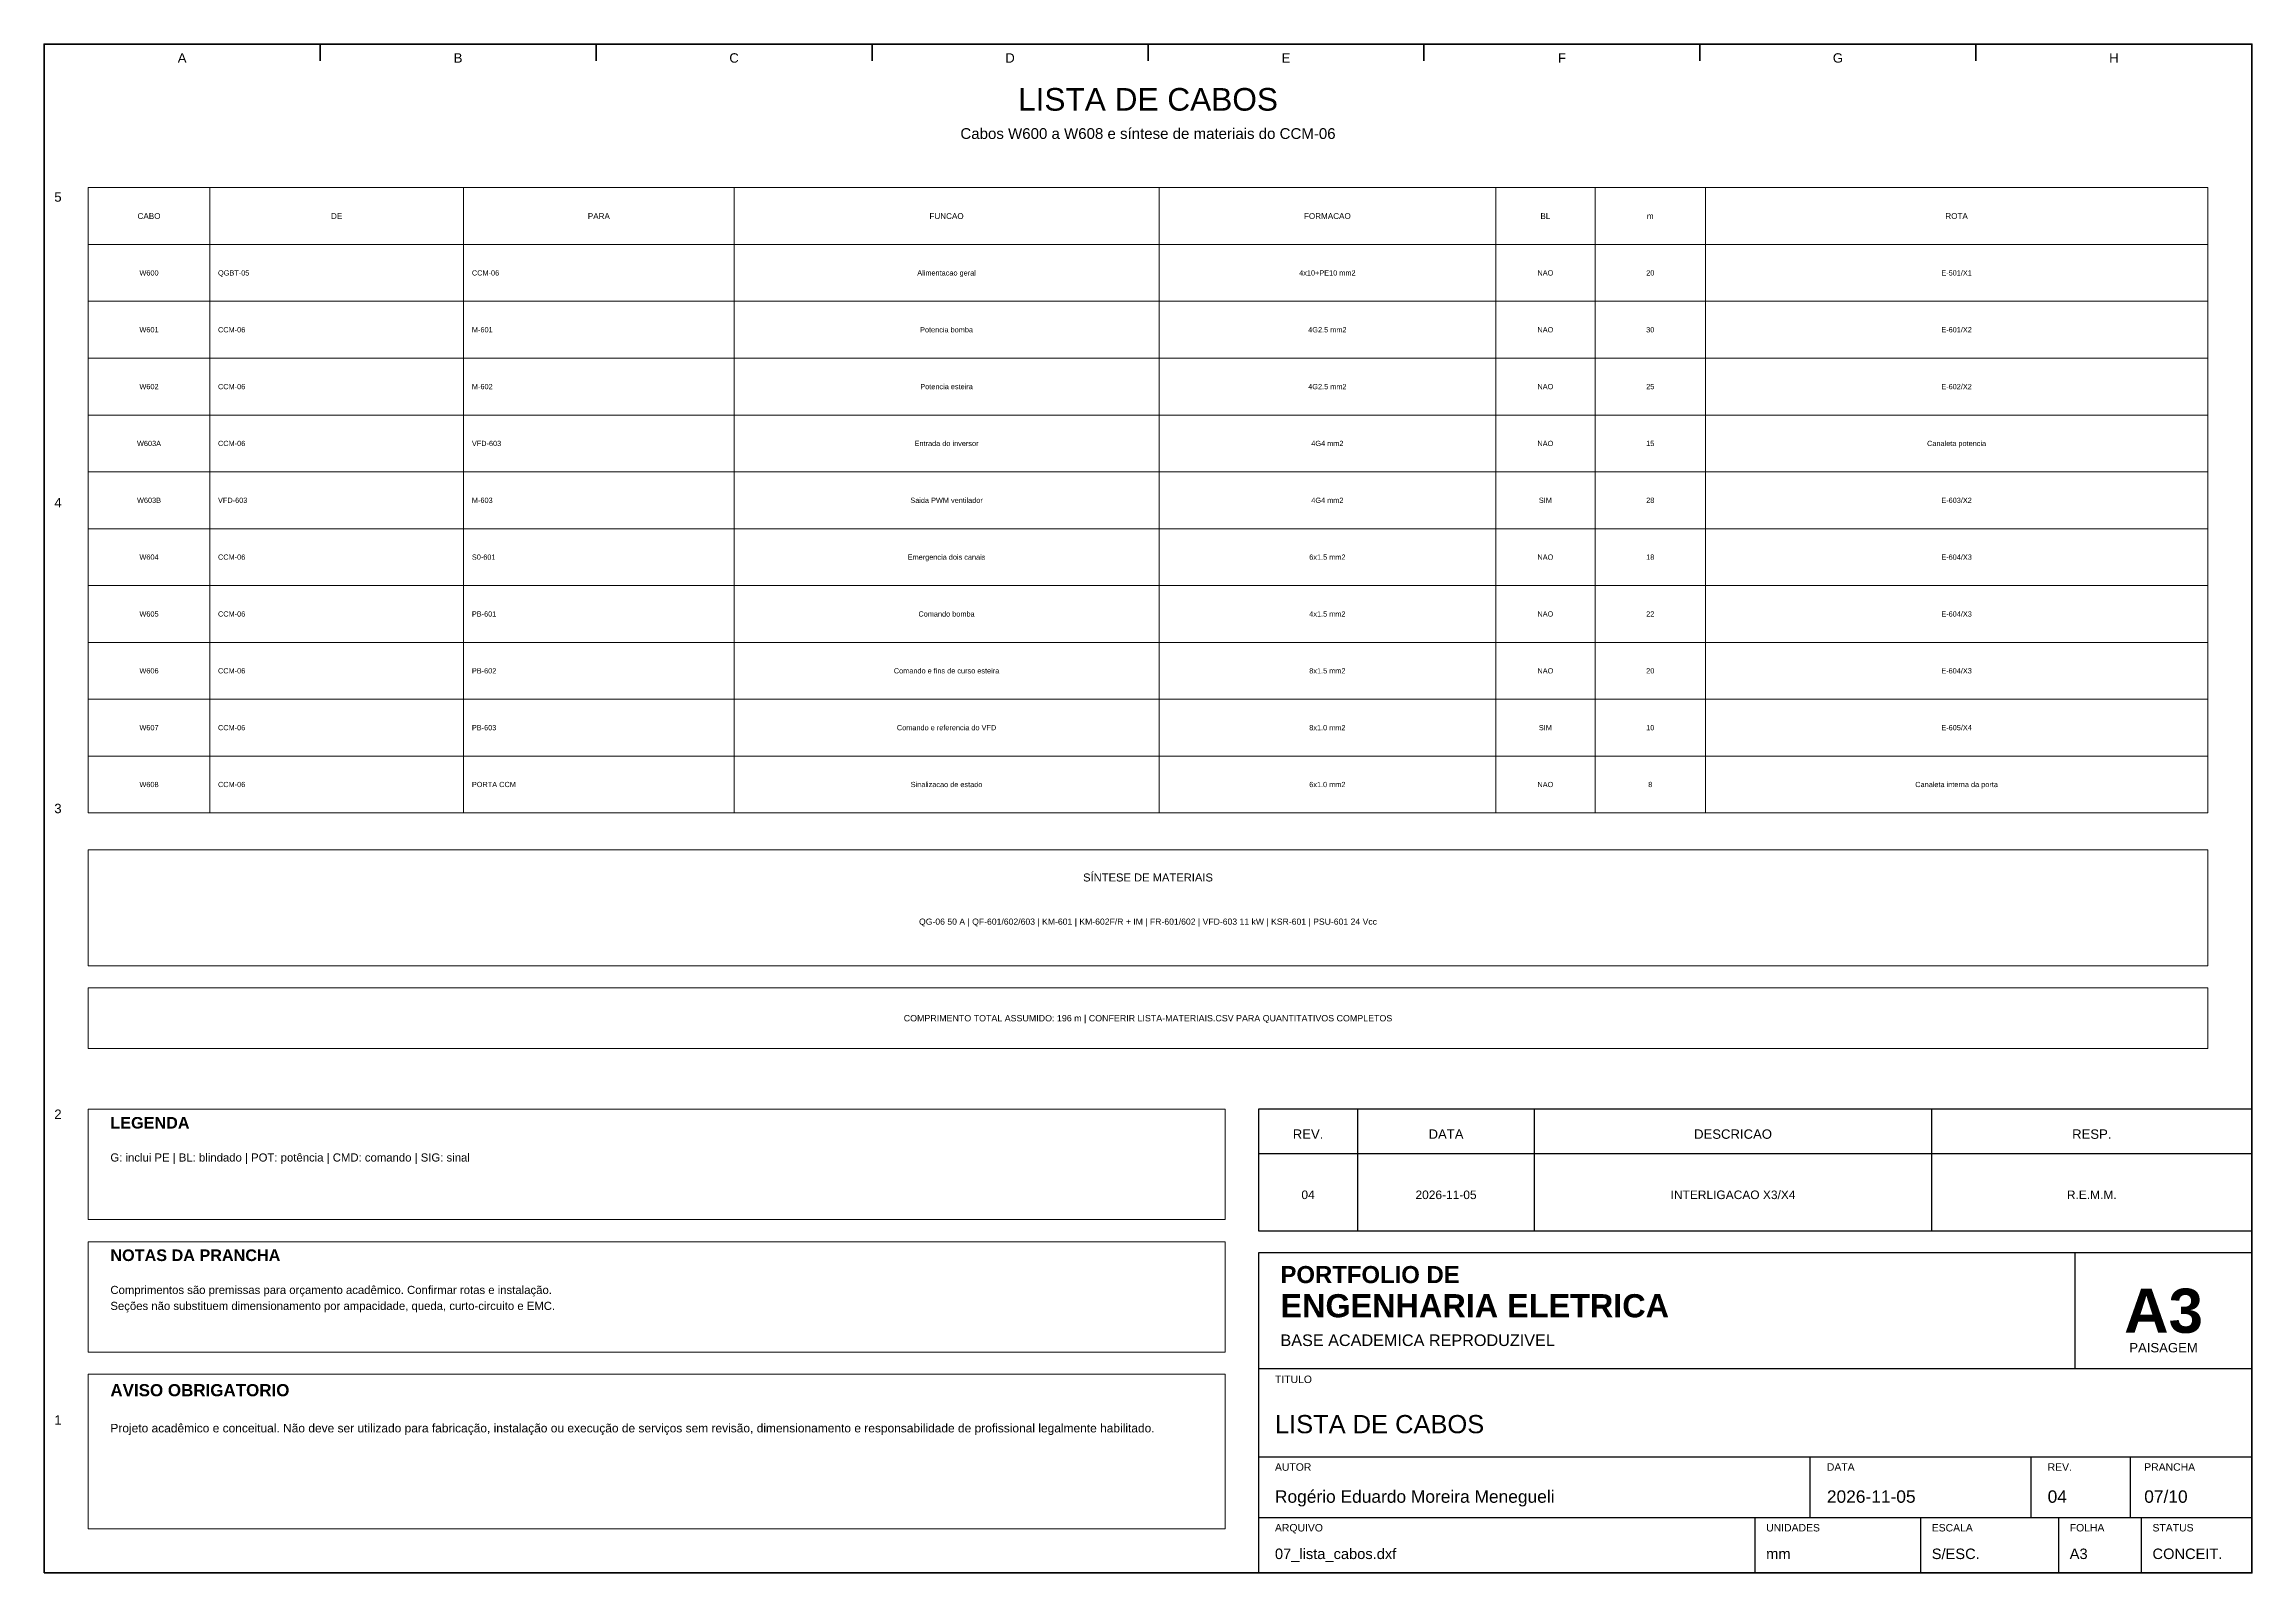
# Model space of a CAD drawing. Header units: millimetres. Extents: x 10 to 410, y 10 to 287.
import ezdxf
from ezdxf.enums import TextEntityAlignment as Align

# ---------------------------------------------------------------- set-up
doc = ezdxf.new("R2010")
doc.units = ezdxf.units.MM
for name, color, linetype, lineweight in [('00_MOLDURA', 7, 'CONTINUOUS', 50), ('01_CARIMBO', 7, 'CONTINUOUS', 25), ('02_TEXTO', 7, 'CONTINUOUS', 18), ('12_LEGENDA', 7, 'CONTINUOUS', 18), ('13_NOTAS', 7, 'CONTINUOUS', 18)]:
    doc.layers.add(name, color=color, linetype=linetype, lineweight=lineweight)
doc.styles.add('PORTFOLIO_TEXTO', font='arial.ttf')
doc.styles.add('PORTFOLIO_TITULO', font='arialbd.ttf', dxfattribs={"width": 0.92})

# ---------------------------------------------------------------- blocks, each defined once
blk = doc.blocks.new('CARIMBO_A3')
at = {"layer": '01_CARIMBO'}
for p, q in [((148, 37), (148, 58)), ((0, 37), (180, 37)), ((0, 21), (180, 21)), ((100, 10), (100, 21)), ((140, 10), (140, 21)), ((158, 10), (158, 21)), ((0, 10), (180, 10)), ((90, 0), (90, 10)), ((120, 0), (120, 10)), ((145, 0), (145, 10)), ((160, 0), (160, 10))]:
    blk.add_line(p, q, dxfattribs=at)
blk.add_lwpolyline([(0, 0), (180, 0), (180, 58), (0, 58)], close=True, dxfattribs=at)
at = {"layer": '01_CARIMBO', "style": 'PORTFOLIO_TEXTO'}
for s, p in [('TITULO', (3, 34.4)), ('AUTOR', (3, 18.5)), ('DATA', (103, 18.5)), ('REV.', (143, 18.5)), ('PRANCHA', (160.5, 18.5)), ('ARQUIVO', (3, 7.5)), ('UNIDADES', (92, 7.5)), ('ESCALA', (122, 7.5)), ('FOLHA', (147, 7.5)), ('STATUS', (162, 7.5))]:
    blk.add_text(s, height=1.35, dxfattribs=at).set_placement(p)
at = {"layer": '02_TEXTO'}
for s, height, style, p in [('PORTFOLIO DE', 3.1, 'PORTFOLIO_TITULO', (4, 52.5)), ('ENGENHARIA ELETRICA', 4.2, 'PORTFOLIO_TITULO', (4, 46.3)), ('BASE ACADEMICA REPRODUZIVEL', 2.1, 'PORTFOLIO_TEXTO', (4, 41.1))]:
    blk.add_text(s, height=height, dxfattribs=dict(at, style=style)).set_placement(p)
for s, height, style, p in [('A3', 8, 'PORTFOLIO_TITULO', (164, 47.5)), ('PAISAGEM', 1.7, 'PORTFOLIO_TEXTO', (164, 40.8))]:
    blk.add_text(s, height=height, dxfattribs=dict(at, style=style)).set_placement(p, align=Align.MIDDLE_CENTER)
at = {"layer": '02_TEXTO', "style": 'PORTFOLIO_TEXTO'}
for tag, p, height in [('TITULO', (3, 25.3), 3.3), ('AUTOR', (3, 12.7), 2.25), ('DATA', (103, 12.7), 2.25), ('REVISAO', (143, 12.7), 2.25), ('PRANCHA', (160.5, 12.7), 2.25), ('ARQUIVO', (3, 2.5), 1.9), ('UNIDADES', (92, 2.5), 1.9), ('ESCALA', (122, 2.5), 1.9), ('FOLHA', (147, 2.5), 1.9), ('STATUS', (162, 2.5), 1.9)]:
    blk.add_attdef(tag, p, '', height=height, dxfattribs=at)

msp = doc.modelspace()

# ---------------------------------------------------------------- linework, layer by layer
at = {"layer": '00_MOLDURA'}
for p, q in [((60, 287), (60, 284)), ((110, 287), (110, 284)), ((160, 287), (160, 284)), ((210, 287), (210, 284)), ((260, 287), (260, 284)), ((310, 287), (310, 284)), ((360, 287), (360, 284))]:
    msp.add_line(p, q, dxfattribs=at)
msp.add_lwpolyline([(10, 10), (410, 10), (410, 287), (10, 287)], close=True, dxfattribs=at)
at = {"layer": '01_CARIMBO'}
for p, q in [((248, 72), (248, 94)), ((280, 72), (280, 94)), ((352, 72), (352, 94)), ((230, 86), (410, 86))]:
    msp.add_line(p, q, dxfattribs=at)
msp.add_lwpolyline([(230, 72), (410, 72), (410, 94), (230, 94)], close=True, dxfattribs=at)
at = {"layer": '12_LEGENDA'}
for p, q in [((40, 147.7), (40, 261)), ((86, 147.7), (86, 261)), ((135, 147.7), (135, 261)), ((212, 147.7), (212, 261)), ((273, 147.7), (273, 261)), ((291, 147.7), (291, 261)), ((311, 147.7), (311, 261)), ((18, 250.7), (402, 250.7)), ((18, 240.4), (402, 240.4)), ((18, 230.1), (402, 230.1)), ((18, 219.8), (402, 219.8)), ((18, 209.5), (402, 209.5)), ((18, 199.2), (402, 199.2)), ((18, 188.9), (402, 188.9)), ((18, 178.6), (402, 178.6)), ((18, 168.3), (402, 168.3)), ((18, 158), (402, 158))]:
    msp.add_line(p, q, dxfattribs=at)
for points in [[(18, 147.7), (402, 147.7), (402, 261), (18, 261)], [(18, 120), (402, 120), (402, 141), (18, 141)], [(18, 74), (224, 74), (224, 94), (18, 94)]]:
    msp.add_lwpolyline(points, close=True, dxfattribs=at)
at = {"layer": '13_NOTAS'}
for points in [[(18, 105), (402, 105), (402, 116), (18, 116)], [(18, 50), (224, 50), (224, 70), (18, 70)], [(18, 18), (224, 18), (224, 46), (18, 46)]]:
    msp.add_lwpolyline(points, close=True, dxfattribs=at)

# ---------------------------------------------------------------- block references
at = {"layer": '01_CARIMBO'}
msp.add_blockref('CARIMBO_A3', (230, 10), dxfattribs=at).add_auto_attribs({'TITULO': 'LISTA DE CABOS', 'AUTOR': 'Rogério Eduardo Moreira Menegueli', 'DATA': '2026-11-05', 'REVISAO': '04', 'PRANCHA': '07/10', 'ARQUIVO': '07_lista_cabos.dxf', 'UNIDADES': 'mm', 'ESCALA': 'S/ESC.', 'FOLHA': 'A3', 'STATUS': 'CONCEIT.'})

# ---------------------------------------------------------------- texts
at = {"layer": '00_MOLDURA', "style": 'PORTFOLIO_TEXTO'}
for s, p in [('A', (35, 284.5)), ('B', (85, 284.5)), ('C', (135, 284.5)), ('D', (185, 284.5)), ('E', (235, 284.5)), ('F', (285, 284.5)), ('G', (335, 284.5)), ('H', (385, 284.5)), ('5', (12.5, 259.3)), ('4', (12.5, 203.9)), ('3', (12.5, 148.5)), ('2', (12.5, 93.1)), ('1', (12.5, 37.7))]:
    msp.add_text(s, height=1.7, dxfattribs=at).set_placement(p, align=Align.MIDDLE_CENTER)
at = {"layer": '01_CARIMBO', "style": 'PORTFOLIO_TEXTO'}
for s, p in [('REV.', (239, 89.5)), ('DATA', (264, 89.5)), ('DESCRICAO', (316, 89.5)), ('RESP.', (381, 89.5))]:
    msp.add_text(s, height=1.7, dxfattribs=at).set_placement(p, align=Align.MIDDLE_CENTER)
at = {"layer": '02_TEXTO', "style": 'PORTFOLIO_TEXTO'}
for s, height, p in [('LISTA DE CABOS', 4.1, (210, 277)), ('Cabos W600 a W608 e síntese de materiais do CCM-06', 1.95, (210, 270.8)), ('QG-06 50 A | QF-601/602/603 | KM-601 | KM-602F/R + IM | FR-601/602 | VFD-603 11 kW | KSR-601 | PSU-601 24 Vcc', 1.12, (210, 128)), ('04', 1.55, (239, 78.5)), ('2026-11-05', 1.55, (264, 78.5)), ('INTERLIGACAO X3/X4', 1.55, (316, 78.5)), ('R.E.M.M.', 1.55, (381, 78.5))]:
    msp.add_text(s, height=height, dxfattribs=at).set_placement(p, align=Align.MIDDLE_CENTER)
for s, p in [('QGBT-05', (41.5, 245.55)), ('CCM-06', (87.5, 245.55)), ('CCM-06', (41.5, 235.25)), ('M-601', (87.5, 235.25)), ('CCM-06', (41.5, 224.95)), ('M-602', (87.5, 224.95)), ('CCM-06', (41.5, 214.65)), ('VFD-603', (87.5, 214.65)), ('VFD-603', (41.5, 204.35)), ('M-603', (87.5, 204.35)), ('CCM-06', (41.5, 194.05)), ('S0-601', (87.5, 194.05)), ('CCM-06', (41.5, 183.75)), ('PB-601', (87.5, 183.75)), ('CCM-06', (41.5, 173.45)), ('PB-602', (87.5, 173.45)), ('CCM-06', (41.5, 163.15)), ('PB-603', (87.5, 163.15)), ('CCM-06', (41.5, 152.85)), ('PORTA CCM', (87.5, 152.85))]:
    msp.add_text(s, height=0.95, dxfattribs=at).set_placement(p, align=Align.MIDDLE_LEFT)
at = {"layer": '12_LEGENDA', "style": 'PORTFOLIO_TEXTO'}
for s, height, p in [('CABO', 1.05, (29, 255.85)), ('DE', 1.05, (63, 255.85)), ('PARA', 1.05, (110.5, 255.85)), ('FUNCAO', 1.05, (173.5, 255.85)), ('FORMACAO', 1.05, (242.5, 255.85)), ('BL', 1.05, (282, 255.85)), ('m', 1.05, (301, 255.85)), ('ROTA', 1.05, (356.5, 255.85)), ('W600', 0.95, (29, 245.55)), ('Alimentacao geral', 0.95, (173.5, 245.55)), ('4x10+PE10 mm2', 0.95, (242.5, 245.55)), ('NAO', 0.95, (282, 245.55)), ('20', 0.95, (301, 245.55)), ('E-501/X1', 0.95, (356.5, 245.55)), ('W601', 0.95, (29, 235.25)), ('Potencia bomba', 0.95, (173.5, 235.25)), ('4G2.5 mm2', 0.95, (242.5, 235.25)), ('NAO', 0.95, (282, 235.25)), ('30', 0.95, (301, 235.25)), ('E-601/X2', 0.95, (356.5, 235.25)), ('W602', 0.95, (29, 224.95)), ('Potencia esteira', 0.95, (173.5, 224.95)), ('4G2.5 mm2', 0.95, (242.5, 224.95)), ('NAO', 0.95, (282, 224.95)), ('25', 0.95, (301, 224.95)), ('E-602/X2', 0.95, (356.5, 224.95)), ('W603A', 0.95, (29, 214.65)), ('Entrada do inversor', 0.95, (173.5, 214.65)), ('4G4 mm2', 0.95, (242.5, 214.65)), ('NAO', 0.95, (282, 214.65)), ('15', 0.95, (301, 214.65)), ('Canaleta potencia', 0.95, (356.5, 214.65)), ('W603B', 0.95, (29, 204.35)), ('Saida PWM ventilador', 0.95, (173.5, 204.35)), ('4G4 mm2', 0.95, (242.5, 204.35)), ('SIM', 0.95, (282, 204.35)), ('28', 0.95, (301, 204.35)), ('E-603/X2', 0.95, (356.5, 204.35)), ('W604', 0.95, (29, 194.05)), ('Emergencia dois canais', 0.95, (173.5, 194.05)), ('6x1.5 mm2', 0.95, (242.5, 194.05)), ('NAO', 0.95, (282, 194.05)), ('18', 0.95, (301, 194.05)), ('E-604/X3', 0.95, (356.5, 194.05)), ('W605', 0.95, (29, 183.75)), ('Comando bomba', 0.95, (173.5, 183.75)), ('4x1.5 mm2', 0.95, (242.5, 183.75)), ('NAO', 0.95, (282, 183.75)), ('22', 0.95, (301, 183.75)), ('E-604/X3', 0.95, (356.5, 183.75)), ('W606', 0.95, (29, 173.45)), ('Comando e fins de curso esteira', 0.95, (173.5, 173.45)), ('8x1.5 mm2', 0.95, (242.5, 173.45)), ('NAO', 0.95, (282, 173.45)), ('20', 0.95, (301, 173.45)), ('E-604/X3', 0.95, (356.5, 173.45)), ('W607', 0.95, (29, 163.15)), ('Comando e referencia do VFD', 0.95, (173.5, 163.15)), ('8x1.0 mm2', 0.95, (242.5, 163.15)), ('SIM', 0.95, (282, 163.15)), ('10', 0.95, (301, 163.15)), ('E-605/X4', 0.95, (356.5, 163.15)), ('W608', 0.95, (29, 152.85)), ('Sinalizacao de estado', 0.95, (173.5, 152.85)), ('6x1.0 mm2', 0.95, (242.5, 152.85)), ('NAO', 0.95, (282, 152.85)), ('8', 0.95, (301, 152.85)), ('Canaleta interna da porta', 0.95, (356.5, 152.85)), ('SÍNTESE DE MATERIAIS', 1.45, (210, 136))]:
    msp.add_text(s, height=height, dxfattribs=at).set_placement(p, align=Align.MIDDLE_CENTER)
at = {"layer": '12_LEGENDA', "style": 'PORTFOLIO_TITULO'}
msp.add_text('LEGENDA', height=2.1, dxfattribs=at).set_placement((22, 90.5))
at = {"layer": '12_LEGENDA', "insert": (22, 86), "char_height": 1.47, "width": 198, "attachment_point": 1, "line_spacing_factor": 1.18, "style": 'PORTFOLIO_TEXTO'}
msp.add_mtext('G: inclui PE | BL: blindado | POT: potência | CMD: comando | SIG: sinal', dxfattribs=at)
at = {"layer": '13_NOTAS', "style": 'PORTFOLIO_TEXTO'}
msp.add_text('COMPRIMENTO TOTAL ASSUMIDO: 196 m | CONFERIR LISTA-MATERIAIS.CSV PARA QUANTITATIVOS COMPLETOS', height=1.15, dxfattribs=at).set_placement((210, 110.5), align=Align.MIDDLE_CENTER)
at = {"layer": '13_NOTAS', "style": 'PORTFOLIO_TITULO'}
for s, height, p in [('NOTAS DA PRANCHA', 2.1, (22, 66.5)), ('AVISO OBRIGATORIO', 2.2, (22, 42))]:
    msp.add_text(s, height=height, dxfattribs=at).set_placement(p)
at = {"layer": '13_NOTAS', "width": 198, "attachment_point": 1, "line_spacing_factor": 1.18, "style": 'PORTFOLIO_TEXTO'}
for s, insert, char_height in [('Comprimentos são premissas para orçamento acadêmico. Confirmar rotas e instalação.\\PSeções não substituem dimensionamento por ampacidade, queda, curto-circuito e EMC.', (22, 62), 1.47), ('Projeto acadêmico e conceitual. Não deve ser utilizado para fabricação, instalação ou execução de serviços sem revisão, dimensionamento e responsabilidade de profissional legalmente habilitado.', (22, 37), 1.55)]:
    msp.add_mtext(s, dxfattribs=dict(at, insert=insert, char_height=char_height))

doc.saveas('drawing.dxf')
